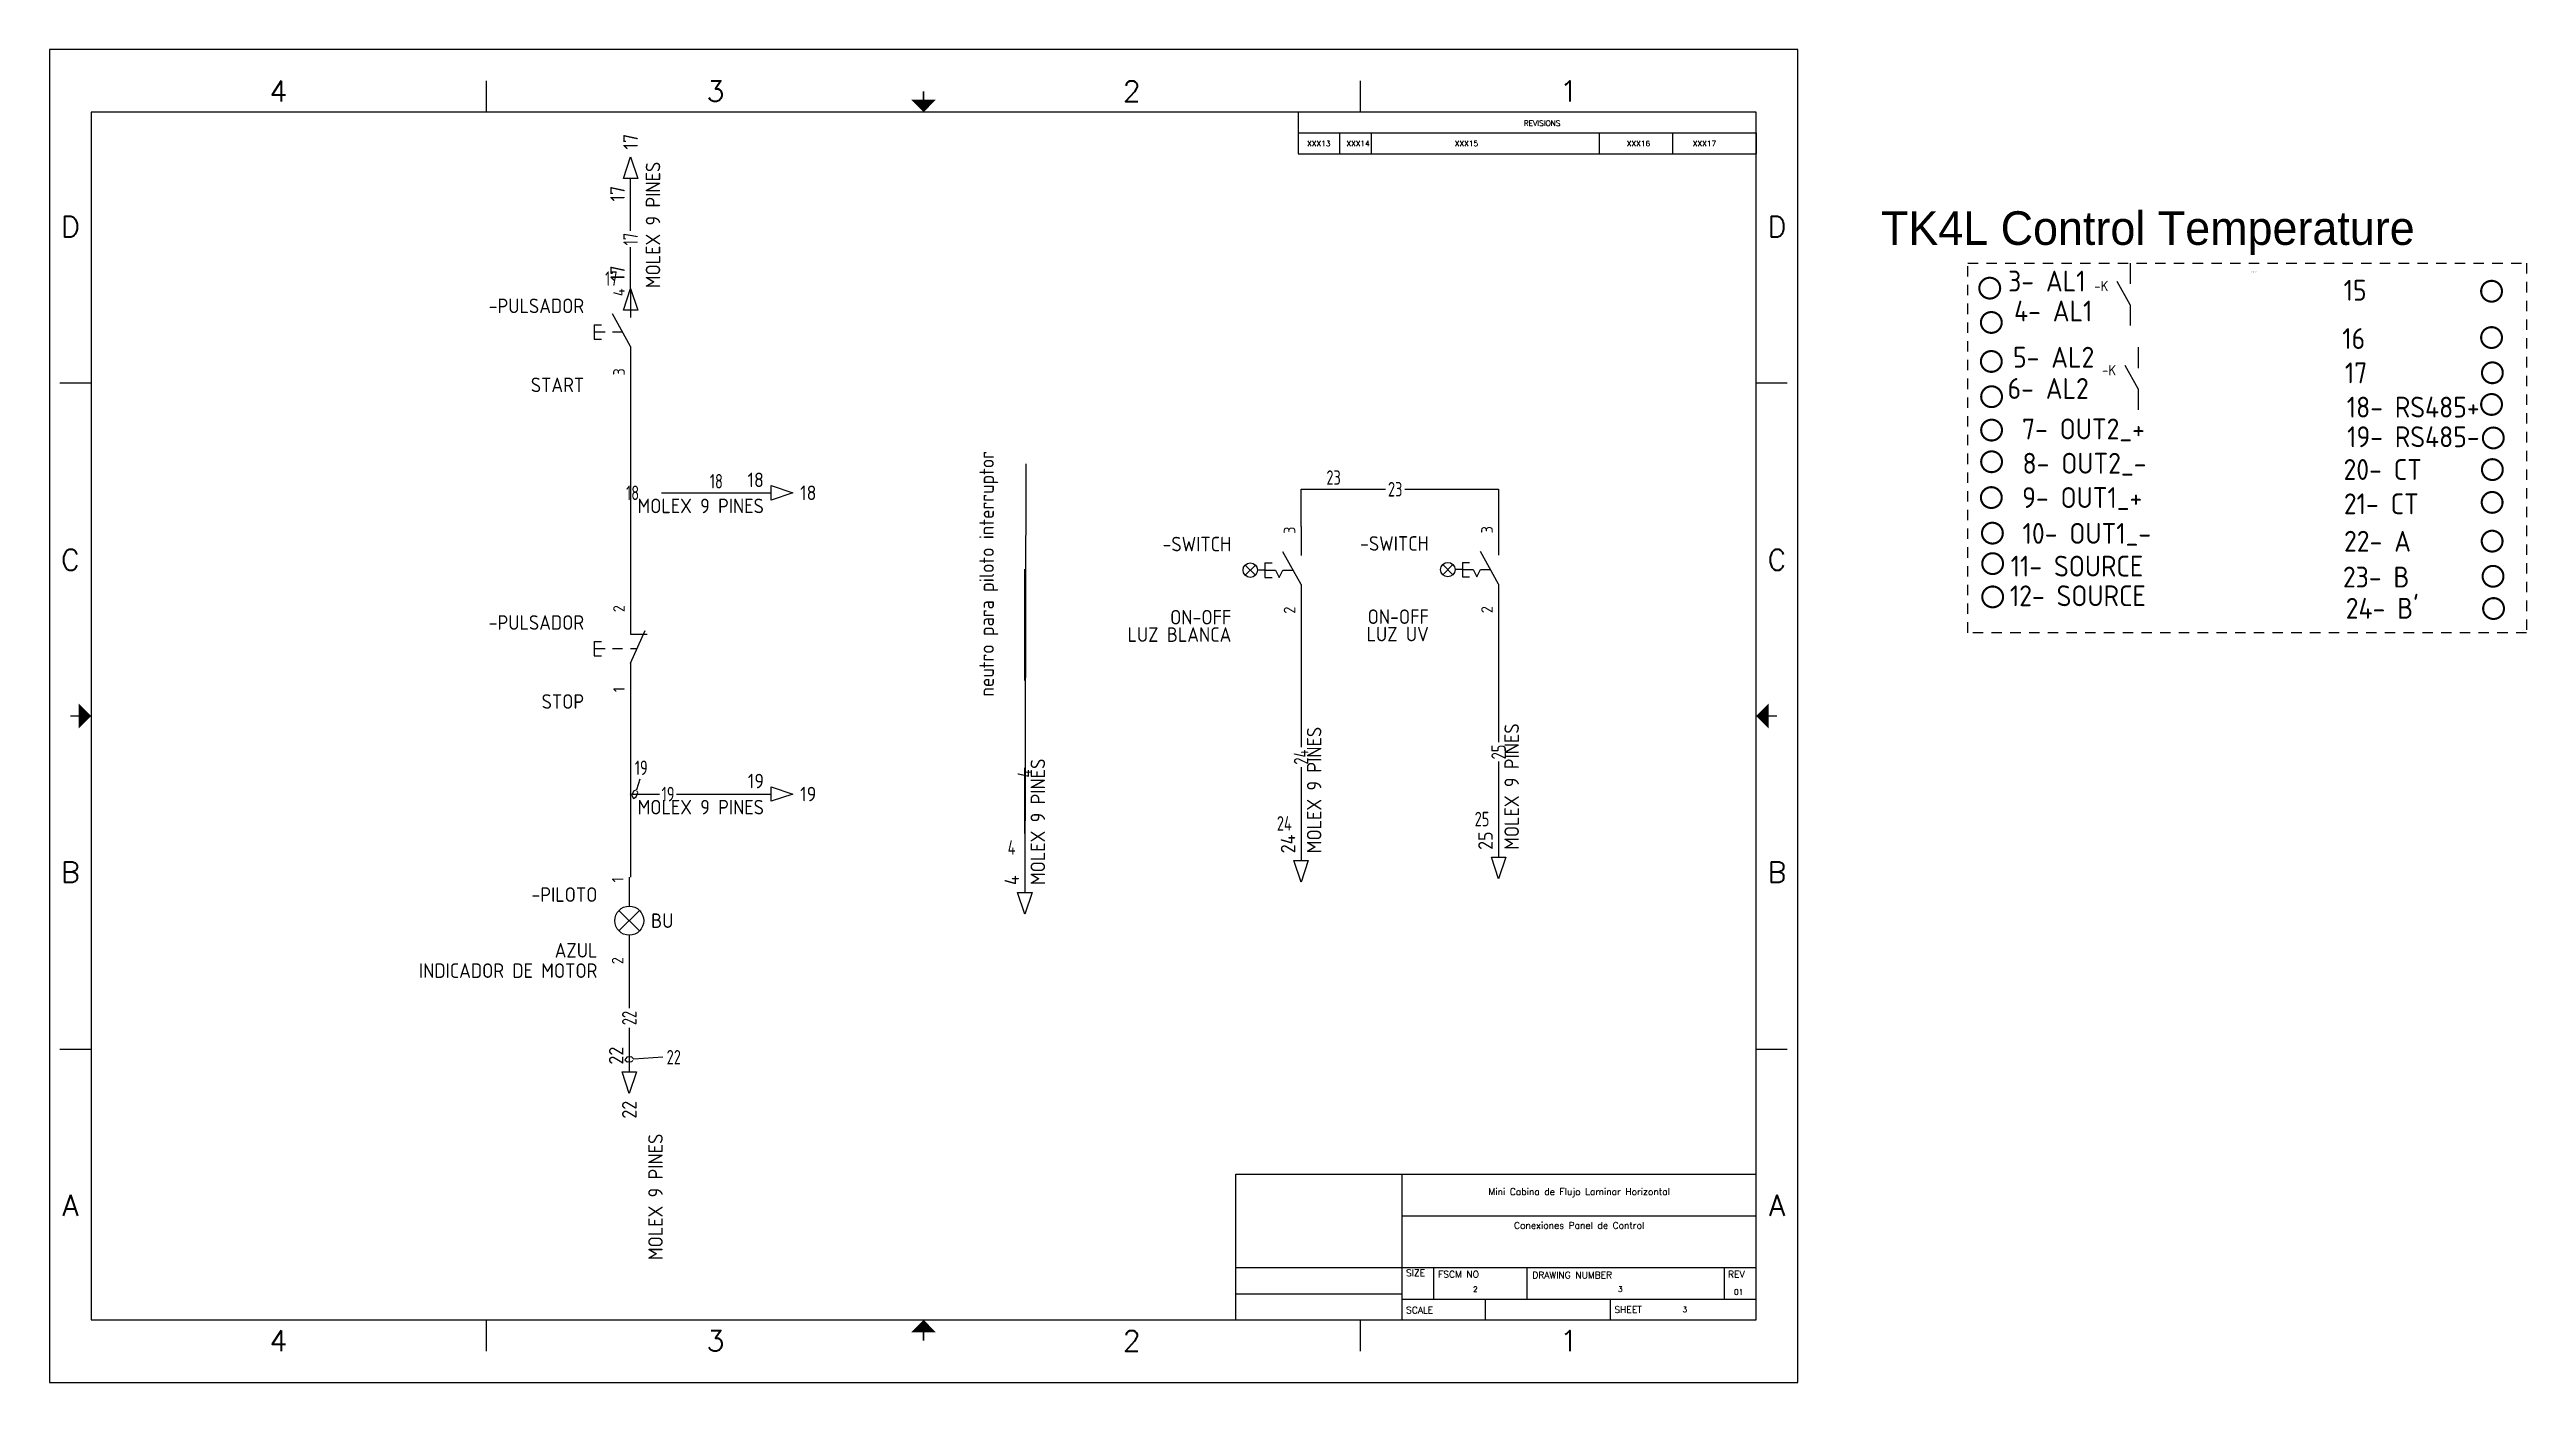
# Model space of a CAD drawing. Header units: inches. Extents: x 0 to 29.8, y 0 to 16.
import ezdxf
from ezdxf.enums import TextEntityAlignment as Align

# ---------------------------------------------------------------- set-up
doc = ezdxf.new("R2010")
doc.units = ezdxf.units.IN
doc.header["$MEASUREMENT"] = 0
doc.linetypes.add('HIDDEN2', pattern=[0.1875, 0.125, -0.0625])
for name, color, linetype in [('BLK_12_THHN', 7, 'Continuous'), ('DESC', 1, 'Continuous'), ('LOCBOX', 92, 'HIDDEN2'), ('MISC', 2, 'Continuous'), ('RED_14_THHN', 20, 'Continuous'), ('SYMS', 7, 'Continuous'), ('TAGS', 250, 'Continuous'), ('TB_LABELS', 1, 'Continuous'), ('Title Block', 7, 'Continuous'), ('Viewport', 7, 'Continuous'), ('WHT_12_THHN', 7, 'Continuous'), ('WIRECOPY', 84, 'Continuous'), ('WIREFIXED', 170, 'Continuous'), ('WIRENO', 70, 'Continuous'), ('WIREREF', 61, 'Continuous'), ('WIREREF_DEST', 7, 'Continuous'), ('XREF', 7, 'Continuous')]:
    doc.layers.add(name, color=color, linetype=linetype)
doc.layers.add('TERMS', color=7, linetype='Continuous', true_color=0x000000)
doc.styles.add('Anotativo', font='arial.ttf')
doc.styles.add('Roman', font='romans')
doc.styles.add('WD', font='romans.shx')
doc.styles.add('WD_IEC', font='isocp2.shx', dxfattribs={"width": 0.9, "height": 4})

msp = doc.modelspace()

# ---------------------------------------------------------------- texts
at = {"layer": 'BLK_12_THHN', "color": 7, "insert": (22, 13.534), "char_height": 0.40311, "attachment_point": 7}
msp.add_mtext('TK4L Control Temperature', dxfattribs=at)
at = {"layer": 'LOCBOX', "style": 'Anotativo'}
msp.add_text('TC4S TC', height=0.01, dxfattribs=at).set_placement((26.48, 13.321), align=Align.BOTTOM_CENTER)

# ---------------------------------------------------------------- blocks, each defined once
blk = doc.blocks.new('ANSI_border_C')
for p, q in [((20.5, 0.75), (20.5, 2.5)), ((14.25, 0.75), (20.5, 0.75))]:
    blk.add_line(p, q)
at = {"layer": 'Title Block'}
for p, q in [((0, 16), (0, 0)), ((21, 16), (0, 16)), ((21, 0), (21, 16)), ((5.25, 15.25), (5.25, 15.625)), ((15.75, 15.25), (15.75, 15.625)), ((0.5, 15.25), (0.5, 0.75)), ((20.5, 15.25), (0.5, 15.25)), ((15, 15.25), (15, 15)), ((20.5, 0.75), (20.5, 15.25)), ((15, 15), (20.5, 15)), ((0.125, 12), (0.5, 12)), ((20.5, 12), (20.875, 12)), ((0.125, 4), (0.5, 4)), ((20.5, 4), (20.875, 4)), ((0.5, 0.75), (20.5, 0.75)), ((5.25, 0.375), (5.25, 0.75)), ((15.75, 0.375), (15.75, 0.75)), ((0, 0), (21, 0))]:
    blk.add_line(p, q, dxfattribs=at)
at = {"layer": 'Title Block', "const_width": 0.02}
for points in [[(10.5, 15.5), (10.5, 15.4)], [(0.25, 8), (0.35, 8)], [(20.75, 8), (20.65, 8)], [(10.5, 0.5), (10.5, 0.6)]]:
    blk.add_lwpolyline(points, dxfattribs=at)
at = {"layer": 'Title Block'}
for points in [[(10.35, 15.4), (10.65, 15.4), (10.5, 15.25)], [(0.35, 7.85), (0.35, 8.15), (0.5, 8)], [(20.65, 7.85), (20.65, 8.15), (20.5, 8)], [(10.35, 0.6), (10.65, 0.6), (10.5, 0.75)]]:
    blk.add_solid(points, dxfattribs=at)
at = {"layer": 'Title Block', "style": 'Roman'}
for s, p in [('4', (2.75, 15.5)), ('3', (8, 15.5)), ('2', (13, 15.5)), ('1', (18.25, 15.5)), ('D', (0.25, 13.875)), ('D', (20.75, 13.875)), ('C', (0.25, 9.875)), ('C', (20.75, 9.875)), ('B', (0.25, 6.125)), ('B', (20.75, 6.125)), ('A', (0.25, 2.125)), ('A', (20.75, 2.125)), ('4', (2.75, 0.5)), ('3', (8, 0.5)), ('2', (13, 0.5)), ('1', (18.25, 0.5))]:
    blk.add_text(s, height=0.25, dxfattribs=at).set_placement(p, align=Align.MIDDLE_CENTER)
blk.add_text('REVISIONS', height=0.065, dxfattribs=at).set_placement((17.71, 15.083))
blk = doc.blocks.new('ANSI_REVblock_C')
blk.add_line((0, 0), (0, -0.25))
at = {"layer": 'Title Block'}
for p, q in [((-5.5, 0), (0, 0)), ((-5.5, 0), (-5.5, -0.25)), ((-5, -0.25), (-5, 0)), ((-4.62, -0.25), (-4.62, 0)), ((-1.88, -0.25), (-1.88, 0)), ((-1, -0.25), (-1, 0)), ((-5.5, -0.25), (0, -0.25))]:
    blk.add_line(p, q, dxfattribs=at)
at = {"style": 'WD'}
for tag, p in [('ZONE', (-5.391, -0.16)), ('REV', (-4.92, -0.16)), ('DESCRIPTION', (-3.618, -0.16)), ('DATE', (-1.552, -0.16)), ('APPROVED', (-0.759, -0.16))]:
    blk.add_attdef(tag, p, '', height=0.065, dxfattribs=at)
at = {"style": 'WD', "flags": 1}
blk.add_attdef('WD_TB', (-4.505, -0.154), '', height=0.03, dxfattribs=at)
blk = doc.blocks.new('ANSI_tblock_desc_C')
for p, q in [((0, 0), (0, 1.75)), ((-6.25, 0), (0, 0))]:
    blk.add_line(p, q)
at = {"layer": 'Title Block'}
for p, q in [((-6.25, 1.75), (0, 1.75)), ((-6.25, 0), (-6.25, 1.75)), ((-4.25, 0), (-4.25, 1.75)), ((-4.25, 1.25), (0, 1.25)), ((-6.25, 0.63), (0, 0.63)), ((-3.87, 0.25), (-3.87, 0.63)), ((-2.75, 0.25), (-2.75, 0.63)), ((-0.38, 0.25), (-0.38, 0.63)), ((-6.25, 0.315), (-4.25, 0.315)), ((-4.25, 0.25), (0, 0.25)), ((-3.25, 0), (-3.25, 0.25)), ((-1.75, 0), (-1.75, 0.25))]:
    blk.add_line(p, q, dxfattribs=at)
at = {"color": 0, "style": 'Roman', "flags": 8}
for tag, p in [('FNAME', (-20.636, 6.819)), ('REVDATE', (-20.636, 4.106)), ('USER', (-20.636, 1.477))]:
    blk.add_attdef(tag, p, '', height=0.15, rotation=90, dxfattribs=at)
at = {"style": 'WD'}
for tag, p in [('PROJDESC', (-2.125, 1.5)), ('TITLE1', (-2.125, 1.095)), ('TITLE2', (-2.125, 0.785))]:
    blk.add_attdef(tag, text='', height=0.08, dxfattribs=at).set_placement(p, align=Align.CENTER)
for tag, p in [('SIZE', (-4.162, 0.32)), ('FSCM_NO', (-3.4, 0.337)), ('DWG_NO', (-1.659, 0.337)), ('REV', (-0.265, 0.303)), ('SCALE', (-3.634, 0.069)), ('SHEET', (-0.883, 0.092))]:
    blk.add_attdef(tag, p, '', height=0.065, dxfattribs=at)
at = {"style": 'WD', "flags": 1}
blk.add_attdef('WD_TB', (-5.57, 0.177), '', height=0.086, dxfattribs=at)
at = {"layer": 'TB_LABELS', "style": 'WD'}
for s, p in [('SIZE', (-4.204, 0.604)), ('FSCM NO', (-3.819, 0.588)), ('DRAWING NUMBER', (-2.689, 0.579)), ('REV', (-0.336, 0.588)), ('SCALE', (-4.204, 0.158)), ('SHEET', (-1.701, 0.164))]:
    blk.add_text(s, height=0.08, dxfattribs=at).set_placement(p, align=Align.TOP_LEFT)
blk = doc.blocks.new('VPB11')
for p, q in [((0, 7.5), (0, 2.5)), ((-6.25, 1.25), (-6.25, -1.25)), ((-6.25, 1.25), (-5, 1.25)), ((-6.25, 0), (-4.375, 0)), ((0, -2.5), (-3.125, 3.125)), ((-3.125, 0), (-1.389, 0)), ((-6.25, -1.25), (-5, -1.25)), ((0, -2.5), (0, -7.5))]:
    blk.add_line(p, q)
at = {"style": 'WD_IEC'}
for tag, p in [('INST', (-8, 10.25)), ('LOC', (-8, 6.75)), ('TAG1', (-8, 3.25)), ('DESC1', (-8, -10.35)), ('DESC2', (-8, -13.85)), ('DESC3', (-8, -17.35))]:
    blk.add_attdef(tag, text='', height=2.5, dxfattribs=at).set_placement(p, align=Align.RIGHT)
blk.add_attdef('TERM01', text='', height=2, rotation=90, dxfattribs=at).set_placement((-1, 7.5), align=Align.RIGHT)
at = {"style": 'WD_IEC', "flags": 1}
for tag, p, height in [('X2TERM01', (0, 7.5), 0.32), ('CONTACT', (0.5, 4.5), 1), ('X1LINK', (0, 0), 0.32), ('COMMON', (1.75, 3.25), 1), ('ASSYCODE', (1, -4), 1), ('X8TERM02', (0, -7.5), 0.32), ('FAMILY', (1, -5.5), 1), ('CATDESC', (1, -7), 1)]:
    blk.add_attdef(tag, p, '', height=height, dxfattribs=at)
at = {"style": 'WD_IEC', "flags": 9}
for tag, p in [('MFG', (-8.5, -0.25)), ('CAT', (-8.5, -2.75))]:
    blk.add_attdef(tag, text='', height=1.5, dxfattribs=at).set_placement(p, align=Align.RIGHT)
at = {"style": 'WD_IEC'}
blk.add_attdef('TERM02', (-1, -7.5), '', height=2, rotation=90, dxfattribs=at)
at = {"lineweight": 15, "style": 'WD_IEC'}
blk.add_attdef('XREF', text='', height=2.5, dxfattribs=at).set_placement((-8, -6.35), align=Align.RIGHT)
blk = doc.blocks.new('VPB12')
for p, q in [((0, 7.5), (0, 2.5)), ((-6.25, 1.25), (-6.25, -1.25)), ((-6.25, 1.25), (-5, 1.25)), ((-6.25, 0), (-4.38, 0)), ((-3.12, 0), (-1.39, 0)), ((0, -2.5), (2.5, 3.12)), ((0, 2.5), (2.87, 2.5)), ((0, 0), (1.11, 0)), ((-6.25, -1.25), (-5, -1.25)), ((0, -2.5), (0, -7.5))]:
    blk.add_line(p, q)
at = {"style": 'WD_IEC'}
for tag, p in [('INST', (-8, 10.25)), ('LOC', (-8, 6.75)), ('TAG1', (-8, 3.25)), ('DESC1', (-8, -10.35)), ('DESC2', (-8, -13.85)), ('DESC3', (-8, -17.35))]:
    blk.add_attdef(tag, text='', height=2.5, dxfattribs=at).set_placement(p, align=Align.RIGHT)
blk.add_attdef('TERM01', text='', height=2, rotation=90, dxfattribs=at).set_placement((-1, 7.5), align=Align.RIGHT)
at = {"style": 'WD_IEC', "flags": 1}
for tag, p, height in [('X2TERM01', (0, 7.5), 0.32), ('CONTACT', (0.5, 4.5), 1), ('X1LINK', (1.5, 0), 0.32), ('COMMON', (1.75, 3.25), 1), ('ASSYCODE', (1, -4), 1), ('X8TERM02', (0, -7.5), 0.32), ('FAMILY', (1, -5.5), 1), ('CATDESC', (1, -7), 1)]:
    blk.add_attdef(tag, p, '', height=height, dxfattribs=at)
at = {"style": 'WD_IEC', "flags": 9}
for tag, p in [('MFG', (-8.5, -0.25)), ('CAT', (-8.5, -2.75))]:
    blk.add_attdef(tag, text='', height=1.5, dxfattribs=at).set_placement(p, align=Align.RIGHT)
at = {"style": 'WD_IEC'}
blk.add_attdef('TERM02', (-1, -7.5), '', height=2, rotation=90, dxfattribs=at)
at = {"lineweight": 15, "style": 'WD_IEC'}
blk.add_attdef('XREF', text='', height=2.5, dxfattribs=at).set_placement((-8, -6.35), align=Align.RIGHT)
blk = doc.blocks.new('VLT1B')
for p, q in [((0, 7.5), (0, 2.5)), ((-1.77, -1.77), (1.77, 1.77)), ((1.77, -1.77), (-1.77, 1.77)), ((0, -2.5), (0, -7.5))]:
    blk.add_line(p, q)
blk.add_circle((0, 0), 2.5)
at = {"style": 'WD_IEC'}
for tag, p in [('INST', (-5.5, 10.25)), ('LOC', (-5.5, 6.75)), ('TAG1', (-5.5, 3.25)), ('DESC1', (-5.5, -6.35)), ('DESC2', (-5.5, -9.85)), ('DESC3', (-5.5, -13.35))]:
    blk.add_attdef(tag, text='', height=2.5, dxfattribs=at).set_placement(p, align=Align.RIGHT)
blk.add_attdef('TERM01', text='', height=2, rotation=90, dxfattribs=at).set_placement((-1, 7.5), align=Align.RIGHT)
at = {"style": 'WD_IEC', "flags": 1}
for tag, p, height in [('X2TERM01', (0, 7.5), 0.32), ('X4LINK', (-3, 0), 0.32), ('X1LINK', (3, 0), 0.32), ('ASSYCODE', (1, -4), 1), ('X8TERM02', (0, -7.5), 0.32), ('FAMILY', (1, -5.5), 1), ('CATDESC', (1, -7), 1)]:
    blk.add_attdef(tag, p, '', height=height, dxfattribs=at)
at = {"style": 'WD_IEC', "flags": 9}
for tag, p in [('MFG', (-6, -0.25)), ('CAT', (-6, -2.75))]:
    blk.add_attdef(tag, text='', height=1.5, dxfattribs=at).set_placement(p, align=Align.RIGHT)
at = {"style": 'WD_IEC'}
blk.add_attdef('TERM02', (-1, -7.5), '', height=2, rotation=90, dxfattribs=at)
at = {"lineweight": 13, "style": 'WD_IEC'}
blk.add_attdef('COLOR', text='', height=2.5, dxfattribs=at).set_placement((3.75, 0), align=Align.MIDDLE_LEFT)
at = {"lineweight": 15, "style": 'WD_IEC'}
for tag, p in [('XREF', (-5.5, -18)), ('WDTAGALT', (-5.5, -21.5))]:
    blk.add_attdef(tag, text='', height=2.5, dxfattribs=at).set_placement(p, align=Align.RIGHT)
blk = doc.blocks.new('VPB11S76')
for p, q in [((0, 7.5), (0, 2.5)), ((-9.63, -0.88), (-7.87, 0.88)), ((-7.87, -0.88), (-9.63, 0.88)), ((-6.25, 0), (-7.5, 0)), ((-6.25, 1.25), (-6.25, -1.25)), ((-6.25, 1.25), (-5, 1.25)), ((-6.25, 0), (-4.38, 0)), ((-4.38, 0), (-3.75, -1.25)), ((-3.75, -1.25), (-3.13, 0)), ((0, -2.5), (-3.13, 3.13)), ((-3.13, 0), (-1.39, 0)), ((-6.25, -1.25), (-5, -1.25)), ((0, -2.5), (0, -7.5))]:
    blk.add_line(p, q)
blk.add_circle((-8.75, 0), 1.25)
at = {"style": 'WD_IEC'}
for tag, p in [('INST', (-12.03, 9.25)), ('LOC', (-12.03, 6.25)), ('TAG1', (-12.03, 3.25)), ('DESC1', (-12.03, -9.35)), ('DESC2', (-12.03, -12.35)), ('DESC3', (-12.03, -15.35))]:
    blk.add_attdef(tag, text='', height=2.5, dxfattribs=at).set_placement(p, align=Align.RIGHT)
blk.add_attdef('TERM01', text='', height=2, rotation=90, dxfattribs=at).set_placement((-1, 7.5), align=Align.RIGHT)
at = {"style": 'WD_IEC', "flags": 1}
for tag, p, height in [('X2TERM01', (0, 7.5), 0.32), ('CONTACT', (0.5, 4.5), 1), ('X1LINK', (0, 0), 0.32), ('COMMON', (1.75, 3.25), 1), ('ASSYCODE', (1, -4), 1), ('X8TERM02', (0, -7.5), 0.32), ('FAMILY', (1, -5.5), 1), ('CATDESC', (1, -7), 1)]:
    blk.add_attdef(tag, p, '', height=height, dxfattribs=at)
at = {"style": 'WD_IEC', "flags": 9}
for tag, p in [('MFG', (-12.53, -0.25)), ('CAT', (-12.53, -2.75))]:
    blk.add_attdef(tag, text='', height=1.5, dxfattribs=at).set_placement(p, align=Align.RIGHT)
at = {"style": 'WD_IEC'}
blk.add_attdef('TERM02', (-1, -7.5), '', height=2, rotation=90, dxfattribs=at)
at = {"lineweight": 15, "style": 'WD_IEC'}
blk.add_attdef('XREF', text='', height=2.5, dxfattribs=at).set_placement((-12.03, -6.35), align=Align.RIGHT)
blk = doc.blocks.new('HA1S2')
blk.add_lwpolyline([(0, 3.75), (1.25, 0), (-1.25, 0)], close=True)
at = {"style": 'WD_IEC'}
blk.add_attdef('XREF', text='', height=2.5, rotation=90, dxfattribs=at).set_placement((0, 5), align=Align.MIDDLE_LEFT)
at = {"style": 'WD_IEC', "flags": 1}
blk.add_attdef('SIGCODE', text='', height=1, dxfattribs=at).set_placement((-2.5, 1.8), align=Align.RIGHT)
blk.add_attdef('X8TERM01', (0, 0), '', height=0.32, dxfattribs=at)
at = {"style": 'WD_IEC', "flags": 8}
blk.add_attdef('WIRENO', text='', height=2.5, rotation=90, dxfattribs=at).set_placement((-1, -1.25), align=Align.RIGHT)
at = {"style": 'WD_IEC'}
blk.add_attdef('DESC1', text='', height=2.5, rotation=90, dxfattribs=at).set_placement((1, -1.25), align=Align.TOP_RIGHT)
blk = doc.blocks.new('HA1D4')
blk.add_lwpolyline([(0, 0), (1.25, -3.75), (-1.25, -3.75)], close=True)
at = {"style": 'WD_IEC', "flags": 8}
blk.add_attdef('WIRENO', (-1, 1.25), '', height=2.5, rotation=90, dxfattribs=at)
at = {"style": 'WD_IEC'}
blk.add_attdef('DESC1', text='', height=2.5, rotation=90, dxfattribs=at).set_placement((1, 1.25), align=Align.TOP_LEFT)
at = {"style": 'WD_IEC', "flags": 1}
blk.add_attdef('X2TERM01', (0, 0), '', height=0.32, dxfattribs=at)
blk.add_attdef('SIGCODE', text='', height=1, dxfattribs=at).set_placement((-2.5, -3.2), align=Align.RIGHT)
at = {"style": 'WD_IEC'}
blk.add_attdef('XREF', text='', height=2.5, rotation=90, dxfattribs=at).set_placement((0, -5), align=Align.MIDDLE_RIGHT)
blk = doc.blocks.new('HA1S1')
blk.add_lwpolyline([(0, 1.25), (3.75, 0), (0, -1.25)], close=True)
at = {"style": 'WD_IEC'}
for tag, height, flags, p in [('WIRENO', 2.5, 8, (-1.25, 1)), ('SIGCODE', 1, 1, (5, 1.8))]:
    blk.add_attdef(tag, text='', height=height, dxfattribs=dict(at, flags=flags)).set_placement(p, align=Align.RIGHT)
at = {"style": 'WD_IEC', "flags": 1}
blk.add_attdef('X4TERM01', (0, 0), '', height=0.32, dxfattribs=at)
at = {"style": 'WD_IEC'}
blk.add_attdef('XREF', text='', height=2.5, dxfattribs=at).set_placement((5, 0), align=Align.MIDDLE_LEFT)
blk.add_attdef('DESC1', text='', height=2.5, dxfattribs=at).set_placement((-1.25, -1), align=Align.TOP_RIGHT)
blk = doc.blocks.new('WDDOT')
for radius in [0.03, 0.0187, 0.00929]:
    blk.add_circle((0, 0), radius)
blk = doc.blocks.new('HA1S4')
blk.add_lwpolyline([(0, -3.75), (-1.25, 0), (1.25, 0)], close=True)
at = {"style": 'WD_IEC', "flags": 8}
blk.add_attdef('WIRENO', (-1, 1.25), '', height=2.5, rotation=90, dxfattribs=at)
at = {"style": 'WD_IEC'}
blk.add_attdef('DESC1', text='', height=2.5, rotation=90, dxfattribs=at).set_placement((1, 1.25), align=Align.TOP_LEFT)
at = {"style": 'WD_IEC', "flags": 1}
blk.add_attdef('X2TERM01', (0, 0), '', height=0.32, dxfattribs=at)
blk.add_attdef('SIGCODE', text='', height=1, dxfattribs=at).set_placement((-2.5, -3.2), align=Align.RIGHT)
at = {"style": 'WD_IEC'}
blk.add_attdef('XREF', text='', height=2.5, rotation=90, dxfattribs=at).set_placement((0, -5), align=Align.MIDDLE_RIGHT)
blk = doc.blocks.new('HT0_WGENERIC')
at = {"style": 'WD_IEC'}
for tag, p in [('X4_TINY_DOT_DONT_REMOVE', (-5, 0)), ('X1_TINY_DOT_DONT_REMOVE', (5, 0))]:
    blk.add_attdef(tag, p, '', height=0.002, dxfattribs=at)
at = {"style": 'WD_IEC', "flags": 1}
for tag, p in [('X4TERM01', (-5, 0)), ('X1TERM01', (5, 0))]:
    blk.add_attdef(tag, p, '', height=0.2, dxfattribs=at)
at = {"style": 'WD_IEC', "width": 0.8}
blk.add_attdef('WIRENO', text='', height=2.5, dxfattribs=at).set_placement((0, 0), align=Align.MIDDLE_CENTER)
blk = doc.blocks.new('WD_WNH')
at = {"linetype": 'Continuous', "style": 'WD_IEC', "width": 0.8}
blk.add_attdef('WIRENO', text='', height=2.5, dxfattribs=at).set_placement((0, 0.75), align=Align.CENTER)
at = {"style": 'WD_IEC', "flags": 1}
for tag, p in [('W08USER', (0, 0.375)), ('W04USER', (0, 0.875)), ('W05USER', (0, 0.75)), ('W09USER', (0, 0.25)), ('W03USER', (0, 1)), ('W06USER', (0, 0.625)), ('W07USER', (0, 0.5)), ('W02USER', (0, 1.125)), ('W01USER', (0, 1.25)), ('W10USER', (0, 0.125))]:
    blk.add_attdef(tag, text='', height=0.08, dxfattribs=at).set_placement(p, align=Align.CENTER)
blk = doc.blocks.new('VT0_WGENERIC')
at = {"style": 'WD_IEC'}
for tag, p in [('X1_TINY_DOT_DONT_REMOVE', (0, 5)), ('X4_TINY_DOT_DONT_REMOVE', (0, -5))]:
    blk.add_attdef(tag, p, '', height=0.002, rotation=90, dxfattribs=at)
at = {"style": 'WD_IEC', "flags": 1}
for tag, p in [('X2TERM01', (0, 5)), ('X8TERM01', (0, -5))]:
    blk.add_attdef(tag, p, '', height=0.2, dxfattribs=at)
at = {"style": 'WD_IEC', "width": 0.8}
blk.add_attdef('WIRENO', text='', height=2.5, rotation=90, dxfattribs=at).set_placement((0, 0), align=Align.MIDDLE_CENTER)
blk = doc.blocks.new('WD_WNV')
at = {"linetype": 'Continuous', "style": 'WD_IEC', "width": 0.8}
blk.add_attdef('WIRENO', text='', height=2.5, dxfattribs=at).set_placement((-1.6, 0), align=Align.MIDDLE_RIGHT)
at = {"style": 'WD_IEC', "flags": 1}
for tag, p in [('W08USER', (-1, 0.375)), ('W04USER', (-1, 0.875)), ('W05USER', (-1, 0.75)), ('W09USER', (-1, 0.25)), ('W03USER', (-1, 1)), ('W06USER', (-1, 0.625)), ('W07USER', (-1, 0.5)), ('W02USER', (-1, 1.125)), ('W01USER', (-1, 1.25)), ('W10USER', (-1, 0.125))]:
    blk.add_attdef(tag, text='', height=0.08, dxfattribs=at).set_placement(p, align=Align.CENTER)
blk = doc.blocks.new('VT0_LGENERIC')
at = {"style": 'WD_IEC'}
blk.add_attdef('COLOR', text='', height=2.5, rotation=90, dxfattribs=at).set_placement((0, 0), align=Align.MIDDLE_CENTER)
at = {"style": 'WD_IEC', "flags": 1}
for tag, p in [('X2TERM01', (0, 4)), ('X8TERM01', (0, -4))]:
    blk.add_attdef(tag, p, '', height=0.16, rotation=90, dxfattribs=at)
at = {"style": 'WD_IEC'}
for tag, p in [('X2_TINY_DOT_DONT_REMOVE', (0, 4)), ('X8_TINY_DOT_DONT_REMOVE', (0, -4))]:
    blk.add_attdef(tag, p, '', height=0.0001, rotation=90, dxfattribs=at)
blk = doc.blocks.new('VT0002_1-')
at = {"const_width": 0.25}
blk.add_lwpolyline([(0, 1.25, 1), (0, -1.25, 1)], format="xyb", close=True, dxfattribs=at)
at = {"style": 'WD_IEC'}
for tag, p in [('INST', (-2.38, 6.15)), ('LOC', (-2.38, 3.31)), ('DESC1', (-2.44, -6.98)), ('DESC2', (-2.44, -9.88)), ('DESC3', (-2.44, -12.79)), ('RATING1', (-2.61, -15.58))]:
    blk.add_attdef(tag, text='', height=2.5, dxfattribs=at).set_placement(p, align=Align.RIGHT)
at = {"style": 'WD_IEC', "flags": 8}
for tag, height, p in [('TAGSTRIP', 2.5, (-2.25, 0.5)), ('TERM01', 2, (-2.25, -3.25))]:
    blk.add_attdef(tag, text='', height=height, dxfattribs=at).set_placement(p, align=Align.RIGHT)
at = {"style": 'WD_IEC'}
blk.add_attdef('CNT', (1.2, 2.12), '', height=2.5, dxfattribs=at)
at = {"style": 'WD_IEC', "flags": 1}
for tag, p, height in [('X4PIN01', (-1.25, 1), 0.25), ('X4TERM01', (-1.25, 0), 0.25), ('X4TERMDESC01', (-1.25, 0.5), 0.4), ('STRIPSEQ', (0, 0), 0.025), ('X2PIN01', (0, 2.25), 0.25), ('X2TERM01', (0, 1.25), 0.25), ('X8PIN01', (0, -0.25), 0.25), ('X2TERMDESC01', (0, 1.75), 0.4), ('X1PIN01', (1.25, 1), 0.25), ('X1TERM01', (1.25, 0), 0.25), ('X1TERMDESC01', (1.25, 0.5), 0.4), ('LINKTERM', (0, -0.04), 0.025), ('X8TERM01', (0, -1.25), 0.25), ('X8TERMDESC01', (0, -0.75), 0.4), ('WDTYPE', (2.14, -2.87), 1), ('ASSYCODE', (2.12, -4.36), 1), ('CATDESC', (2.12, -5.86), 1), ('MFG', (2.12, -7.86), 1.5), ('CAT', (2.12, -10.36), 1.5)]:
    blk.add_attdef(tag, p, '', height=height, dxfattribs=at)
blk = doc.blocks.new('VCR21')
for p, q in [((0, 7.5), (0, 2.5)), ((0, -2.5), (-3.12, 3.12)), ((0, -2.5), (0, -7.5))]:
    blk.add_line(p, q)
at = {"style": 'WD_IEC'}
for tag, p in [('INST', (-5.25, 6.75)), ('LOC', (-5.25, 3.75)), ('TAG2', (-5.25, 0.75)), ('DESC1', (-5.25, -6.75)), ('XREF', (-5.25, -3.75)), ('DESC3', (-5.25, -12.75)), ('DESC2', (-5.25, -9.75))]:
    blk.add_attdef(tag, text='', height=2.5, dxfattribs=at).set_placement(p, align=Align.RIGHT)
blk.add_attdef('TERM01', text='', height=2, rotation=90, dxfattribs=at).set_placement((-1, 7.5), align=Align.RIGHT)
at = {"style": 'WD_IEC', "flags": 1}
for tag, p, height in [('X2TERM01', (0, 7.5), 0.32), ('X4LINK', (-2.75, 0), 0.32), ('X1LINK', (-0.5, 0), 0.32), ('CONTACT', (4, -3.5), 1), ('FAMILY', (4, -5), 1), ('COMMON', (5.25, -4.75), 1), ('X8TERM02', (0, -7.5), 0.32)]:
    blk.add_attdef(tag, p, '', height=height, dxfattribs=at)
at = {"style": 'WD_IEC'}
blk.add_attdef('TERM02', (-1, -7.5), '', height=2, rotation=90, dxfattribs=at)

# ---------------------------------------------------------------- linework, layer by layer
at = {"layer": 'BLK_12_THHN'}
for p, q in [((6.98, 13.823), (6.98, 14.451)), ((6.98, 13.133), (6.98, 13.628)), ((6.98, 12.087), (6.98, 9.331)), ((15.034, 10.274), (15.034, 10.722)), ((15.034, 10.722), (16.049, 10.722)), ((16.281, 10.722), (17.407, 10.722)), ((17.407, 10.722), (17.407, 10.28)), ((7.353, 10.679), (8.668, 10.679)), ((15.034, 9.228), (15.034, 7.627)), ((17.407, 9.234), (17.407, 7.684)), ((6.98, 8.286), (6.98, 6.066)), ((17.407, 7.452), (17.407, 6.306)), ((15.034, 7.386), (15.034, 6.265)), ((6.98, 7.063), (7.328, 7.063)), ((7.533, 7.063), (8.669, 7.063))]:
    msp.add_line(p, q, dxfattribs=at)
at = {"layer": 'LOCBOX'}
msp.add_lwpolyline([(23.044, 13.435), (29.754, 13.435), (29.754, 9), (23.044, 9)], close=True, dxfattribs=at)
at = {"layer": 'RED_14_THHN'}
for p, q in [((6.964, 5.02), (6.964, 4.491)), ((6.964, 4.256), (6.964, 3.729))]:
    msp.add_line(p, q, dxfattribs=at)
at = {"layer": 'WHT_12_THHN'}
for p, q in [((11.727, 11.029), (11.715, 5.883)), ((11.715, 8.425), (11.715, 9.762)), ((11.715, 6.591), (11.715, 7.378))]:
    msp.add_line(p, q, dxfattribs=at)
at = {"layer": 'WIREFIXED'}
for points in [[(7.091, 7.242), (7.049, 7.115), (7.014, 7.098), (6.996, 7.045), (7.013, 7.01), (7.048, 7.028), (7.066, 7.08), (7.057, 7.097)], [(7.367, 3.905), (7.019, 3.881), (6.99, 3.907), (6.935, 3.903), (6.909, 3.873), (6.939, 3.848), (6.994, 3.852), (7.007, 3.866)]]:
    msp.add_lwpolyline(points, dxfattribs=at)

# ---------------------------------------------------------------- block references
msp.add_blockref('ANSI_REVblock_C', (20.5, 15)).add_auto_attribs({'ZONE': 'XXX13', 'REV': 'XXX14', 'DESCRIPTION': 'XXX15', 'DATE': 'XXX16', 'APPROVED': 'XXX17'})
ref = msp.add_blockref('ANSI_tblock_desc_C', (20.5, 0.75))
ref.add_attrib('PROJDESC', 'Mini Cabina de Flujo Laminar Horizontal', dxfattribs={"height": 0.08, "style": 'WD'}).set_placement((18.375, 2.25), align=Align.CENTER)
ref.add_attrib('TITLE1', 'Conexiones Panel de Control', dxfattribs={"height": 0.08, "style": 'WD'}).set_placement((18.375, 1.845), align=Align.CENTER)
ref.add_attrib('FSCM_NO', '2', (17.1, 1.087), dxfattribs={"height": 0.065, "style": 'WD'})
ref.add_attrib('DWG_NO', '3', (18.841, 1.087), dxfattribs={"height": 0.065, "style": 'WD'})
ref.add_attrib('REV', '01', (20.235, 1.053), dxfattribs={"height": 0.065, "style": 'WD'})
ref.add_attrib('SHEET', '3', (19.617, 0.843), dxfattribs={"height": 0.065, "style": 'WD'})
at = {"layer": 'SYMS'}
ref = msp.add_blockref('HA1S2', (6.98, 14.451), dxfattribs=dict(at, xscale=0.06970183156200896, yscale=0.06970183156200896, zscale=0.06970183156200896))
ref.add_attrib('XREF', '17', dxfattribs={"layer": 'XREF', "height": 0.1743, "rotation": 90, "style": 'WD_IEC'}).set_placement((6.98, 14.8), align=Align.MIDDLE_LEFT)
ref.add_attrib('DESC1', 'MOLEX 9 PINES ', dxfattribs={"layer": 'DESC', "height": 0.17425, "rotation": 90, "style": 'WD_IEC'}).set_placement((7.162, 14.753), align=Align.TOP_RIGHT)
ref.add_attrib('WIRENO', '17', dxfattribs={"layer": 'WIREREF', "height": 0.1743, "rotation": 90, "style": 'WD_IEC', "flags": 8}).set_placement((6.91, 14.364), align=Align.RIGHT)
ref = msp.add_blockref('VT0_WGENERIC', (6.98, 13.725), dxfattribs=dict(at, xscale=0.06970183156200896, yscale=0.06970183156200896, zscale=0.06970183156200896))
ref.add_attrib('X4_TINY_DOT_DONT_REMOVE', '.', (6.98, 13.628), dxfattribs={"layer": 'MISC', "height": 0.000139, "rotation": 90, "style": 'WD_IEC'})
ref.add_attrib('X1_TINY_DOT_DONT_REMOVE', '.', (6.98, 13.823), dxfattribs={"layer": 'MISC', "height": 0.000139, "rotation": 90, "style": 'WD_IEC'})
ref.add_attrib('WIRENO', '17', dxfattribs={"layer": 'WIRECOPY', "height": 0.1743, "rotation": 90, "style": 'WD_IEC', "width": 0.8}).set_placement((6.98, 13.725), align=Align.MIDDLE_CENTER)
ref = msp.add_blockref('HA1D4', (6.98, 13.133), dxfattribs=dict(at, xscale=0.06970183156200896, yscale=0.06970183156200896, zscale=0.06970183156200896))
ref.add_attrib('WIRENO', '17', (6.91, 13.22), dxfattribs={"layer": 'WIREREF_DEST', "height": 0.1743, "rotation": 90, "style": 'WD_IEC', "flags": 8})
ref = msp.add_blockref('VCR21', (24.994, 13.061), dxfattribs=dict(at, xscale=0.05, yscale=0.05, zscale=0.05))
ref.add_attrib('TAG2', '-K', dxfattribs={"layer": 'TAGS', "height": 0.125, "style": 'WD_IEC'}).set_placement((24.731, 13.099), align=Align.RIGHT)
ref = msp.add_blockref('VPB11', (6.98, 12.61), dxfattribs=dict(at, xscale=0.06970183156200896, yscale=0.06970183156200896, zscale=0.06970183156200896))
ref.add_attrib('TERM02', '3', (6.91, 12.087), dxfattribs={"layer": 'TERMS', "height": 0.139, "rotation": 90, "style": 'WD_IEC'})
ref.add_attrib('TERM01', '4', dxfattribs={"layer": 'TERMS', "height": 0.139, "rotation": 90, "style": 'WD_IEC'}).set_placement((6.91, 13.133), align=Align.RIGHT)
ref.add_attrib('DESC1', 'START', dxfattribs={"layer": 'DESC', "height": 0.1743, "style": 'WD_IEC'}).set_placement((6.422, 11.888), align=Align.RIGHT)
ref.add_attrib('TAG1', '-PULSADOR', dxfattribs={"layer": 'TAGS', "height": 0.1743, "style": 'WD_IEC'}).set_placement((6.422, 12.836), align=Align.RIGHT)
ref = msp.add_blockref('VT0002_1-', (23.307, 13.136), dxfattribs=dict(at, xscale=0.1, yscale=0.1, zscale=0.1))
ref.add_attrib('TAGSTRIP', '3- AL1', dxfattribs={"layer": 'TAGS', "height": 0.25, "style": 'WD_IEC', "flags": 8}).set_placement((24.458, 13.096), align=Align.RIGHT)
ref = msp.add_blockref('VT0002_1-', (29.335, 13.099), dxfattribs=dict(at, xscale=0.1, yscale=0.1, zscale=0.1))
ref.add_attrib('TAGSTRIP', '15', dxfattribs={"layer": 'TAGS', "height": 0.25, "style": 'WD_IEC', "flags": 8}).set_placement((27.834, 12.986), align=Align.RIGHT)
ref = msp.add_blockref('VT0002_1-', (23.326, 12.724), dxfattribs=dict(at, xscale=0.1, yscale=0.1, zscale=0.1))
ref.add_attrib('TAGSTRIP', '4- AL1', dxfattribs={"layer": 'TAGS', "height": 0.25, "style": 'WD_IEC', "flags": 8}).set_placement((24.54, 12.737), align=Align.RIGHT)
ref = msp.add_blockref('VT0_LGENERIC', (11.257, 9.707), dxfattribs=dict(at, xscale=0.06970183156200896, yscale=0.06970183156200896, zscale=0.06970183156200896))
ref.add_attrib('X8_TINY_DOT_DONT_REMOVE', '.', (11.257, 8.121), dxfattribs={"layer": 'MISC', "height": 0.00000697, "rotation": 90, "style": 'WD_IEC'})
ref.add_attrib('X2_TINY_DOT_DONT_REMOVE', '.', (11.256, 12.793), dxfattribs={"layer": 'MISC', "height": 0.00000697, "rotation": 90, "style": 'WD_IEC'})
ref.add_attrib('COLOR', 'neutro para piloto interruptor', dxfattribs={"layer": 'MISC', "height": 0.17425, "rotation": 90, "style": 'WD_IEC'}).set_placement((11.257, 9.707), align=Align.MIDDLE_CENTER)
ref = msp.add_blockref('VT0002_1-', (29.335, 12.543), dxfattribs=dict(at, xscale=0.1, yscale=0.1, zscale=0.1))
ref.add_attrib('TAGSTRIP', '16', dxfattribs={"layer": 'TAGS', "height": 0.25, "style": 'WD_IEC', "flags": 8}).set_placement((27.817, 12.406), align=Align.RIGHT)
ref = msp.add_blockref('VT0002_1-', (23.326, 12.256), dxfattribs=dict(at, xscale=0.1, yscale=0.1, zscale=0.1))
ref.add_attrib('TAGSTRIP', '5- AL2', dxfattribs={"layer": 'TAGS', "height": 0.25, "style": 'WD_IEC', "flags": 8}).set_placement((24.563, 12.182), align=Align.RIGHT)
ref = msp.add_blockref('VCR21', (25.088, 12.051), dxfattribs=dict(at, xscale=0.05, yscale=0.05, zscale=0.05))
ref.add_attrib('TAG2', '-K', dxfattribs={"layer": 'TAGS', "height": 0.125, "style": 'WD_IEC'}).set_placement((24.825, 12.088), align=Align.RIGHT)
ref = msp.add_blockref('VT0002_1-', (29.345, 12.12), dxfattribs=dict(at, xscale=0.1, yscale=0.1, zscale=0.1))
ref.add_attrib('TAGSTRIP', '17', dxfattribs={"layer": 'TAGS', "height": 0.25, "style": 'WD_IEC', "flags": 8}).set_placement((27.842, 11.994), align=Align.RIGHT)
ref = msp.add_blockref('VT0002_1-', (23.329, 11.833), dxfattribs=dict(at, xscale=0.1, yscale=0.1, zscale=0.1))
ref.add_attrib('TAGSTRIP', '6- AL2', dxfattribs={"layer": 'TAGS', "height": 0.25, "style": 'WD_IEC', "flags": 8}).set_placement((24.497, 11.807), align=Align.RIGHT)
ref = msp.add_blockref('VT0002_1-', (29.335, 11.74), dxfattribs=dict(at, xscale=0.1, yscale=0.1, zscale=0.1))
ref.add_attrib('TAGSTRIP', '18- RS485+', dxfattribs={"layer": 'TAGS', "height": 0.25, "style": 'WD_IEC', "flags": 8}).set_placement((29.191, 11.583), align=Align.RIGHT)
ref = msp.add_blockref('VT0002_1-', (23.329, 11.432), dxfattribs=dict(at, xscale=0.1, yscale=0.1, zscale=0.1))
ref.add_attrib('TAGSTRIP', '7- OUT2_+', dxfattribs={"layer": 'TAGS', "height": 0.25, "style": 'WD_IEC', "flags": 8}).set_placement((25.17, 11.321), align=Align.RIGHT)
ref = msp.add_blockref('VT0002_1-', (29.356, 11.338), dxfattribs=dict(at, xscale=0.1, yscale=0.1, zscale=0.1))
ref.add_attrib('TAGSTRIP', '19- RS485-', dxfattribs={"layer": 'TAGS', "height": 0.25, "style": 'WD_IEC', "flags": 8}).set_placement((29.191, 11.227), align=Align.RIGHT)
ref = msp.add_blockref('VT0002_1-', (23.329, 11.052), dxfattribs=dict(at, xscale=0.1, yscale=0.1, zscale=0.1))
ref.add_attrib('TAGSTRIP', '8- OUT2_-', dxfattribs={"layer": 'TAGS', "height": 0.25, "style": 'WD_IEC', "flags": 8}).set_placement((25.189, 10.909), align=Align.RIGHT)
ref = msp.add_blockref('VT0002_1-', (29.345, 10.958), dxfattribs=dict(at, xscale=0.1, yscale=0.1, zscale=0.1))
ref.add_attrib('TAGSTRIP', '20- CT', dxfattribs={"layer": 'TAGS', "height": 0.25, "style": 'WD_IEC', "flags": 8}).set_placement((28.498, 10.834), align=Align.RIGHT)
ref = msp.add_blockref('HT0_WGENERIC', (7.004, 10.679), dxfattribs=dict(at, xscale=0.06970183156200896, yscale=0.06970183156200896, zscale=0.06970183156200896))
ref.add_attrib('X4_TINY_DOT_DONT_REMOVE', '.', (6.907, 10.679), dxfattribs={"layer": 'MISC', "height": 0.000139, "style": 'WD_IEC'})
ref.add_attrib('X1_TINY_DOT_DONT_REMOVE', '.', (7.102, 10.679), dxfattribs={"layer": 'MISC', "height": 0.000139, "style": 'WD_IEC'})
ref.add_attrib('WIRENO', '18', dxfattribs={"layer": 'WIRECOPY', "height": 0.1743, "style": 'WD_IEC', "width": 0.8}).set_placement((7.004, 10.679), align=Align.MIDDLE_CENTER)
ref = msp.add_blockref('HA1S1', (8.668, 10.679), dxfattribs=dict(at, xscale=0.06970183156200896, yscale=0.06970183156200896, zscale=0.06970183156200896))
ref.add_attrib('XREF', '18', dxfattribs={"layer": 'XREF', "height": 0.1743, "style": 'WD_IEC'}).set_placement((9.016, 10.679), align=Align.MIDDLE_LEFT)
ref.add_attrib('DESC1', 'MOLEX 9 PINES', dxfattribs={"layer": 'DESC', "height": 0.17425, "style": 'WD_IEC'}).set_placement((8.581, 10.609), align=Align.TOP_RIGHT)
ref.add_attrib('WIRENO', '18', dxfattribs={"layer": 'WIREREF', "height": 0.1743, "style": 'WD_IEC', "flags": 8}).set_placement((8.581, 10.748), align=Align.RIGHT)
ref = msp.add_blockref('HT0_WGENERIC', (16.165, 10.722), dxfattribs=dict(at, xscale=0.06970183156200896, yscale=0.06970183156200896, zscale=0.06970183156200896))
ref.add_attrib('X4_TINY_DOT_DONT_REMOVE', '.', (16.049, 10.722), dxfattribs={"layer": 'MISC', "height": 0.000139, "style": 'WD_IEC'})
ref.add_attrib('X1_TINY_DOT_DONT_REMOVE', '.', (16.281, 10.722), dxfattribs={"layer": 'MISC', "height": 0.000139, "style": 'WD_IEC'})
ref.add_attrib('WIRENO', '23', dxfattribs={"layer": 'WIRECOPY', "height": 0.1743, "style": 'WD_IEC', "width": 0.8}).set_placement((16.165, 10.722), align=Align.MIDDLE_CENTER)
ref = msp.add_blockref('VT0002_1-', (23.326, 10.622), dxfattribs=dict(at, xscale=0.1, yscale=0.1, zscale=0.1))
ref.add_attrib('TAGSTRIP', '9- OUT1_+', dxfattribs={"layer": 'TAGS', "height": 0.25, "style": 'WD_IEC', "flags": 8}).set_placement((25.139, 10.497), align=Align.RIGHT)
ref = msp.add_blockref('VT0002_1-', (29.342, 10.564), dxfattribs=dict(at, xscale=0.1, yscale=0.1, zscale=0.1))
ref.add_attrib('TAGSTRIP', '21- CT', dxfattribs={"layer": 'TAGS', "height": 0.25, "style": 'WD_IEC', "flags": 8}).set_placement((28.46, 10.422), align=Align.RIGHT)
ref = msp.add_blockref('VPB11S76', (15.034, 9.751), dxfattribs=dict(at, xscale=0.06970183156200896, yscale=0.06970183156200896, zscale=0.06970183156200896))
ref.add_attrib('TERM02', '2', (14.965, 9.228), dxfattribs={"layer": 'TERMS', "height": 0.139, "rotation": 90, "style": 'WD_IEC'})
ref.add_attrib('TERM01', '3', dxfattribs={"layer": 'TERMS', "height": 0.139, "rotation": 90, "style": 'WD_IEC'}).set_placement((14.965, 10.274), align=Align.RIGHT)
ref.add_attrib('DESC2', 'LUZ BLANCA', dxfattribs={"layer": 'DESC', "height": 0.1743, "style": 'WD_IEC'}).set_placement((14.196, 8.89), align=Align.RIGHT)
ref.add_attrib('DESC1', 'ON-OFF', dxfattribs={"layer": 'DESC', "height": 0.1743, "style": 'WD_IEC'}).set_placement((14.196, 9.099), align=Align.RIGHT)
ref.add_attrib('TAG1', '-SWITCH', dxfattribs={"layer": 'TAGS', "height": 0.1743, "style": 'WD_IEC'}).set_placement((14.196, 9.977), align=Align.RIGHT)
ref = msp.add_blockref('VPB11S76', (17.407, 9.757), dxfattribs=dict(at, xscale=0.06970183156200896, yscale=0.06970183156200896, zscale=0.06970183156200896))
ref.add_attrib('TERM02', '2', (17.337, 9.234), dxfattribs={"layer": 'TERMS', "height": 0.139, "rotation": 90, "style": 'WD_IEC'})
ref.add_attrib('TERM01', '3', dxfattribs={"layer": 'TERMS', "height": 0.139, "rotation": 90, "style": 'WD_IEC'}).set_placement((17.337, 10.28), align=Align.RIGHT)
ref.add_attrib('DESC2', 'LUZ UV', dxfattribs={"layer": 'DESC', "height": 0.1743, "style": 'WD_IEC'}).set_placement((16.569, 8.896), align=Align.RIGHT)
ref.add_attrib('DESC1', 'ON-OFF', dxfattribs={"layer": 'DESC', "height": 0.1743, "style": 'WD_IEC'}).set_placement((16.569, 9.105), align=Align.RIGHT)
ref.add_attrib('TAG1', '-SWITCH', dxfattribs={"layer": 'TAGS', "height": 0.1743, "style": 'WD_IEC'}).set_placement((16.569, 9.984), align=Align.RIGHT)
ref = msp.add_blockref('VT0002_1-', (23.339, 10.195), dxfattribs=dict(at, xscale=0.1, yscale=0.1, zscale=0.1))
ref.add_attrib('TAGSTRIP', '10- OUT1_-', dxfattribs={"layer": 'TAGS', "height": 0.25, "style": 'WD_IEC', "flags": 8}).set_placement((25.245, 10.067), align=Align.RIGHT)
ref = msp.add_blockref('VT0002_1-', (29.342, 10.099), dxfattribs=dict(at, xscale=0.1, yscale=0.1, zscale=0.1))
ref.add_attrib('TAGSTRIP', '22- A', dxfattribs={"layer": 'TAGS', "height": 0.25, "style": 'WD_IEC', "flags": 8}).set_placement((28.367, 9.973), align=Align.RIGHT)
ref = msp.add_blockref('VT0002_1-', (23.342, 9.829), dxfattribs=dict(at, xscale=0.1, yscale=0.1, zscale=0.1))
ref.add_attrib('TAGSTRIP', '11- SOURCE', dxfattribs={"layer": 'TAGS', "height": 0.25, "style": 'WD_IEC', "flags": 8}).set_placement((25.151, 9.674), align=Align.RIGHT)
ref = msp.add_blockref('VT0002_1-', (23.342, 9.43), dxfattribs=dict(at, xscale=0.1, yscale=0.1, zscale=0.1))
ref.add_attrib('TAGSTRIP', '12- SOURCE', dxfattribs={"layer": 'TAGS', "height": 0.25, "style": 'WD_IEC', "flags": 8}).set_placement((25.182, 9.318), align=Align.RIGHT)
ref = msp.add_blockref('VT0002_1-', (29.353, 9.677), dxfattribs=dict(at, xscale=0.1, yscale=0.1, zscale=0.1))
ref.add_attrib('TAGSTRIP', '23- B', dxfattribs={"layer": 'TAGS', "height": 0.25, "style": 'WD_IEC', "flags": 8}).set_placement((28.348, 9.543), align=Align.RIGHT)
ref = msp.add_blockref('VPB12', (6.98, 8.809), dxfattribs=dict(at, xscale=0.06970183156200896, yscale=0.06970183156200896, zscale=0.06970183156200896))
ref.add_attrib('TERM02', '1', (6.91, 8.286), dxfattribs={"layer": 'TERMS', "height": 0.139, "rotation": 90, "style": 'WD_IEC'})
ref.add_attrib('TERM01', '2', dxfattribs={"layer": 'TERMS', "height": 0.139, "rotation": 90, "style": 'WD_IEC'}).set_placement((6.91, 9.331), align=Align.RIGHT)
ref.add_attrib('DESC1', 'STOP', dxfattribs={"layer": 'DESC', "height": 0.1743, "style": 'WD_IEC'}).set_placement((6.422, 8.087), align=Align.RIGHT)
ref.add_attrib('TAG1', '-PULSADOR', dxfattribs={"layer": 'TAGS', "height": 0.1743, "style": 'WD_IEC'}).set_placement((6.422, 9.035), align=Align.RIGHT)
ref = msp.add_blockref('VT0002_1-', (29.359, 9.29), dxfattribs=dict(at, xscale=0.1, yscale=0.1, zscale=0.1))
ref.add_attrib('TAGSTRIP', "24- B'", dxfattribs={"layer": 'TAGS', "height": 0.25, "style": 'WD_IEC', "flags": 8}).set_placement((28.46, 9.168), align=Align.RIGHT)
ref = msp.add_blockref('HA1S4', (15.034, 6.265), dxfattribs=dict(at, xscale=0.06970183156200896, yscale=0.06970183156200896, zscale=0.06970183156200896))
ref.add_attrib('DESC1', 'MOLEX 9 PINES', dxfattribs={"layer": 'DESC', "height": 0.17425, "rotation": 90, "style": 'WD_IEC'}).set_placement((15.104, 6.352), align=Align.TOP_LEFT)
ref.add_attrib('WIRENO', '24', (14.965, 6.352), dxfattribs={"layer": 'WIREREF', "height": 0.1743, "rotation": 90, "style": 'WD_IEC', "flags": 8})
ref = msp.add_blockref('HA1S4', (17.407, 6.306), dxfattribs=dict(at, xscale=0.06970183156200896, yscale=0.06970183156200896, zscale=0.06970183156200896))
ref.add_attrib('DESC1', 'MOLEX 9 PINES', dxfattribs={"layer": 'DESC', "height": 0.17425, "rotation": 90, "style": 'WD_IEC'}).set_placement((17.477, 6.393), align=Align.TOP_LEFT)
ref.add_attrib('WIRENO', '25', (17.337, 6.393), dxfattribs={"layer": 'WIREREF', "height": 0.1743, "rotation": 90, "style": 'WD_IEC', "flags": 8})
ref = msp.add_blockref('HA1S4', (11.715, 5.883), dxfattribs=dict(at, xscale=0.06970183156200896, yscale=0.06970183156200896, zscale=0.06970183156200896))
ref.add_attrib('DESC1', 'MOLEX 9 PINES', dxfattribs={"layer": 'DESC', "height": 0.17425, "rotation": 90, "style": 'WD_IEC'}).set_placement((11.785, 5.97), align=Align.TOP_LEFT)
ref.add_attrib('WIRENO', '4', (11.646, 5.97), dxfattribs={"layer": 'WIREREF', "height": 0.174, "rotation": 90, "style": 'WD_IEC', "flags": 8})
ref = msp.add_blockref('VT0_WGENERIC', (15.034, 7.506), dxfattribs=dict(at, xscale=0.06970183156200896, yscale=0.06970183156200896, zscale=0.06970183156200896))
ref.add_attrib('X4_TINY_DOT_DONT_REMOVE', '.', (15.034, 7.386), dxfattribs={"layer": 'MISC', "height": 0.000139, "rotation": 90, "style": 'WD_IEC'})
ref.add_attrib('X1_TINY_DOT_DONT_REMOVE', '.', (15.034, 7.627), dxfattribs={"layer": 'MISC', "height": 0.000139, "rotation": 90, "style": 'WD_IEC'})
ref.add_attrib('WIRENO', '24', dxfattribs={"layer": 'WIRECOPY', "height": 0.1743, "rotation": 90, "style": 'WD_IEC', "width": 0.8}).set_placement((15.034, 7.506), align=Align.MIDDLE_CENTER)
ref = msp.add_blockref('VT0_WGENERIC', (17.407, 7.568), dxfattribs=dict(at, xscale=0.06970183156200896, yscale=0.06970183156200896, zscale=0.06970183156200896))
ref.add_attrib('X4_TINY_DOT_DONT_REMOVE', '.', (17.407, 7.452), dxfattribs={"layer": 'MISC', "height": 0.000139, "rotation": 90, "style": 'WD_IEC'})
ref.add_attrib('X1_TINY_DOT_DONT_REMOVE', '.', (17.407, 7.684), dxfattribs={"layer": 'MISC', "height": 0.000139, "rotation": 90, "style": 'WD_IEC'})
ref.add_attrib('WIRENO', '25', dxfattribs={"layer": 'WIRECOPY', "height": 0.1743, "rotation": 90, "style": 'WD_IEC', "width": 0.8}).set_placement((17.407, 7.568), align=Align.MIDDLE_CENTER)
ref = msp.add_blockref('HA1S1', (8.669, 7.063), dxfattribs=dict(at, xscale=0.06970183156200896, yscale=0.06970183156200896, zscale=0.06970183156200896))
ref.add_attrib('XREF', '19', dxfattribs={"layer": 'XREF', "height": 0.1743, "style": 'WD_IEC'}).set_placement((9.017, 7.063), align=Align.MIDDLE_LEFT)
ref.add_attrib('DESC1', 'MOLEX 9 PINES', dxfattribs={"layer": 'DESC', "height": 0.17425, "style": 'WD_IEC'}).set_placement((8.582, 6.993), align=Align.TOP_RIGHT)
ref.add_attrib('WIRENO', '19', dxfattribs={"layer": 'WIREREF', "height": 0.1743, "style": 'WD_IEC', "flags": 8}).set_placement((8.582, 7.132), align=Align.RIGHT)
ref = msp.add_blockref('HT0_WGENERIC', (7.43, 7.063), dxfattribs=dict(at, xscale=0.06970183156200896, yscale=0.06970183156200896, zscale=0.06970183156200896))
ref.add_attrib('X4_TINY_DOT_DONT_REMOVE', '.', (7.328, 7.063), dxfattribs={"layer": 'MISC', "height": 0.000139, "style": 'WD_IEC'})
ref.add_attrib('X1_TINY_DOT_DONT_REMOVE', '.', (7.533, 7.063), dxfattribs={"layer": 'MISC', "height": 0.000139, "style": 'WD_IEC'})
ref.add_attrib('WIRENO', '19', dxfattribs={"layer": 'WIRECOPY', "height": 0.1743, "style": 'WD_IEC', "width": 0.8}).set_placement((7.43, 7.063), align=Align.MIDDLE_CENTER)
ref = msp.add_blockref('VT0_WGENERIC', (11.715, 7.309), dxfattribs=dict(at, xscale=0.06970183156200896, yscale=0.06970183156200896, zscale=0.06970183156200896))
ref.add_attrib('X4_TINY_DOT_DONT_REMOVE', '.', (11.715, 7.239), dxfattribs={"layer": 'MISC', "height": 0.000139, "rotation": 90, "style": 'WD_IEC'})
ref.add_attrib('X1_TINY_DOT_DONT_REMOVE', '.', (11.715, 7.378), dxfattribs={"layer": 'MISC', "height": 0.000139, "rotation": 90, "style": 'WD_IEC'})
ref.add_attrib('WIRENO', '4', dxfattribs={"layer": 'WIRECOPY', "height": 0.174, "rotation": 90, "style": 'WD_IEC', "width": 0.8}).set_placement((11.715, 7.309), align=Align.MIDDLE_CENTER)
at = {"layer": 'SYMS', "xscale": 0.06970183156200896, "yscale": 0.06970183156200896, "zscale": 0.06970183156200896}
msp.add_blockref('WDDOT', (6.98, 7.063), dxfattribs=at)
at = {"layer": 'SYMS'}
ref = msp.add_blockref('VLT1B', (6.964, 5.543), dxfattribs=dict(at, xscale=0.06970183156200896, yscale=0.06970183156200896, zscale=0.06970183156200896))
ref.add_attrib('TERM02', '2', (6.894, 5.02), dxfattribs={"layer": 'TERMS', "height": 0.139, "rotation": 90, "style": 'WD_IEC'})
ref.add_attrib('TERM01', '1', dxfattribs={"layer": 'TERMS', "height": 0.139, "rotation": 90, "style": 'WD_IEC'}).set_placement((6.894, 6.066), align=Align.RIGHT)
ref.add_attrib('DESC2', 'INDICADOR DE MOTOR', dxfattribs={"layer": 'DESC', "height": 0.17425, "style": 'WD_IEC'}).set_placement((6.581, 4.856), align=Align.RIGHT)
ref.add_attrib('DESC1', 'AZUL', dxfattribs={"layer": 'DESC', "height": 0.1743, "style": 'WD_IEC'}).set_placement((6.581, 5.1), align=Align.RIGHT)
ref.add_attrib('COLOR', 'BU', dxfattribs={"layer": 'MISC', "lineweight": 13, "height": 0.1743, "style": 'WD_IEC'}).set_placement((7.226, 5.543), align=Align.MIDDLE_LEFT)
ref.add_attrib('TAG1', '-PILOTO', dxfattribs={"layer": 'TAGS', "height": 0.1743, "style": 'WD_IEC'}).set_placement((6.581, 5.769), align=Align.RIGHT)
ref = msp.add_blockref('VT0_WGENERIC', (6.964, 4.374), dxfattribs=dict(at, xscale=0.06970183156200896, yscale=0.06970183156200896, zscale=0.06970183156200896))
ref.add_attrib('X4_TINY_DOT_DONT_REMOVE', '.', (6.964, 4.256), dxfattribs={"layer": 'MISC', "height": 0.000139, "rotation": 90, "style": 'WD_IEC'})
ref.add_attrib('X1_TINY_DOT_DONT_REMOVE', '.', (6.964, 4.491), dxfattribs={"layer": 'MISC', "height": 0.000139, "rotation": 90, "style": 'WD_IEC'})
ref.add_attrib('WIRENO', '22', dxfattribs={"layer": 'WIRECOPY', "height": 0.1743, "rotation": 90, "style": 'WD_IEC', "width": 0.8}).set_placement((6.964, 4.374), align=Align.MIDDLE_CENTER)
ref = msp.add_blockref('HA1S4', (6.964, 3.729), dxfattribs=dict(at, xscale=0.06970183156200896, yscale=0.06970183156200896, zscale=0.06970183156200896))
ref.add_attrib('XREF', '22', dxfattribs={"layer": 'XREF', "height": 0.1743, "rotation": 90, "style": 'WD_IEC'}).set_placement((6.964, 3.381), align=Align.MIDDLE_RIGHT)
ref.add_attrib('DESC1', 'MOLEX 9 PINES', dxfattribs={"layer": 'DESC', "height": 0.17425, "rotation": 90, "style": 'WD_IEC'}).set_placement((7.192, 1.468), align=Align.TOP_LEFT)
ref.add_attrib('WIRENO', '22', (6.894, 3.816), dxfattribs={"layer": 'WIREREF', "height": 0.1743, "rotation": 90, "style": 'WD_IEC', "flags": 8})
at = {"layer": 'Viewport'}
msp.add_blockref('ANSI_border_C', (0, 0), dxfattribs=at)
at = {"layer": 'WIREFIXED'}
ref = msp.add_blockref('WD_WNH', (8.01, 10.679), dxfattribs=dict(at, xscale=0.06970183156200896, yscale=0.06970183156200896, zscale=0.06970183156200896))
ref.add_attrib('WIRENOF', '18', dxfattribs={"linetype": 'Continuous', "height": 0.1743, "style": 'WD_IEC', "width": 0.8}).set_placement((8.01, 10.731), align=Align.CENTER)
ref = msp.add_blockref('WD_WNH', (15.425, 10.722), dxfattribs=dict(at, xscale=0.06970183156200896, yscale=0.06970183156200896, zscale=0.06970183156200896))
ref.add_attrib('WIRENOF', '23', dxfattribs={"linetype": 'Continuous', "height": 0.1743, "style": 'WD_IEC', "width": 0.8}).set_placement((15.425, 10.775), align=Align.CENTER)
ref = msp.add_blockref('WD_WNH', (7.031, 7.063), dxfattribs=dict(at, xscale=0.06970183156200896, yscale=0.06970183156200896, zscale=0.06970183156200896))
ref.add_attrib('WIRENOF', '19', dxfattribs={"linetype": 'Continuous', "height": 0.1743, "style": 'WD_IEC', "width": 0.8}).set_placement((7.108, 7.291), align=Align.CENTER)
ref = msp.add_blockref('WD_WNV', (17.407, 6.763), dxfattribs=dict(at, xscale=0.06970183156200896, yscale=0.06970183156200896, zscale=0.06970183156200896))
ref.add_attrib('WIRENOF', '25', dxfattribs={"linetype": 'Continuous', "height": 0.1743, "style": 'WD_IEC', "width": 0.8}).set_placement((17.296, 6.763), align=Align.MIDDLE_RIGHT)
ref = msp.add_blockref('WD_WNV', (15.034, 6.711), dxfattribs=dict(at, xscale=0.06970183156200896, yscale=0.06970183156200896, zscale=0.06970183156200896))
ref.add_attrib('WIRENOF', '24', dxfattribs={"linetype": 'Continuous', "height": 0.1743, "style": 'WD_IEC', "width": 0.8}).set_placement((14.923, 6.711), align=Align.MIDDLE_RIGHT)
ref = msp.add_blockref('WD_WNV', (11.715, 6.422), dxfattribs=dict(at, xscale=0.06970183156200896, yscale=0.06970183156200896, zscale=0.06970183156200896))
ref.add_attrib('WIRENOF', '4', dxfattribs={"linetype": 'Continuous', "height": 0.174, "style": 'WD_IEC', "width": 0.8}).set_placement((11.604, 6.422), align=Align.MIDDLE_RIGHT)
ref = msp.add_blockref('WD_WNV', (6.964, 3.877), dxfattribs=dict(at, xscale=0.06970183156200896, yscale=0.06970183156200896, zscale=0.06970183156200896))
ref.add_attrib('WIRENOF', '22', dxfattribs={"linetype": 'Continuous', "height": 0.1743, "style": 'WD_IEC', "width": 0.8}).set_placement((7.584, 3.904), align=Align.MIDDLE_RIGHT)
at = {"layer": 'WIRENO'}
ref = msp.add_blockref('WD_WNV', (6.98, 13.255), dxfattribs=dict(at, xscale=0.06970183156200896, yscale=0.06970183156200896, zscale=0.06970183156200896))
ref.add_attrib('WIRENO', '17', dxfattribs={"linetype": 'Continuous', "height": 0.1743, "style": 'WD_IEC', "width": 0.8}).set_placement((6.824, 13.251), align=Align.MIDDLE_RIGHT)

msp.set_redraw_order([(e.dxf.handle, doc.entitydb.next_handle()) for e in msp.query("TEXT MTEXT ATTDEF DIMENSION ARC_DIMENSION")])  # texts and dimensions are drawn at this point

doc.saveas('drawing.dxf')
